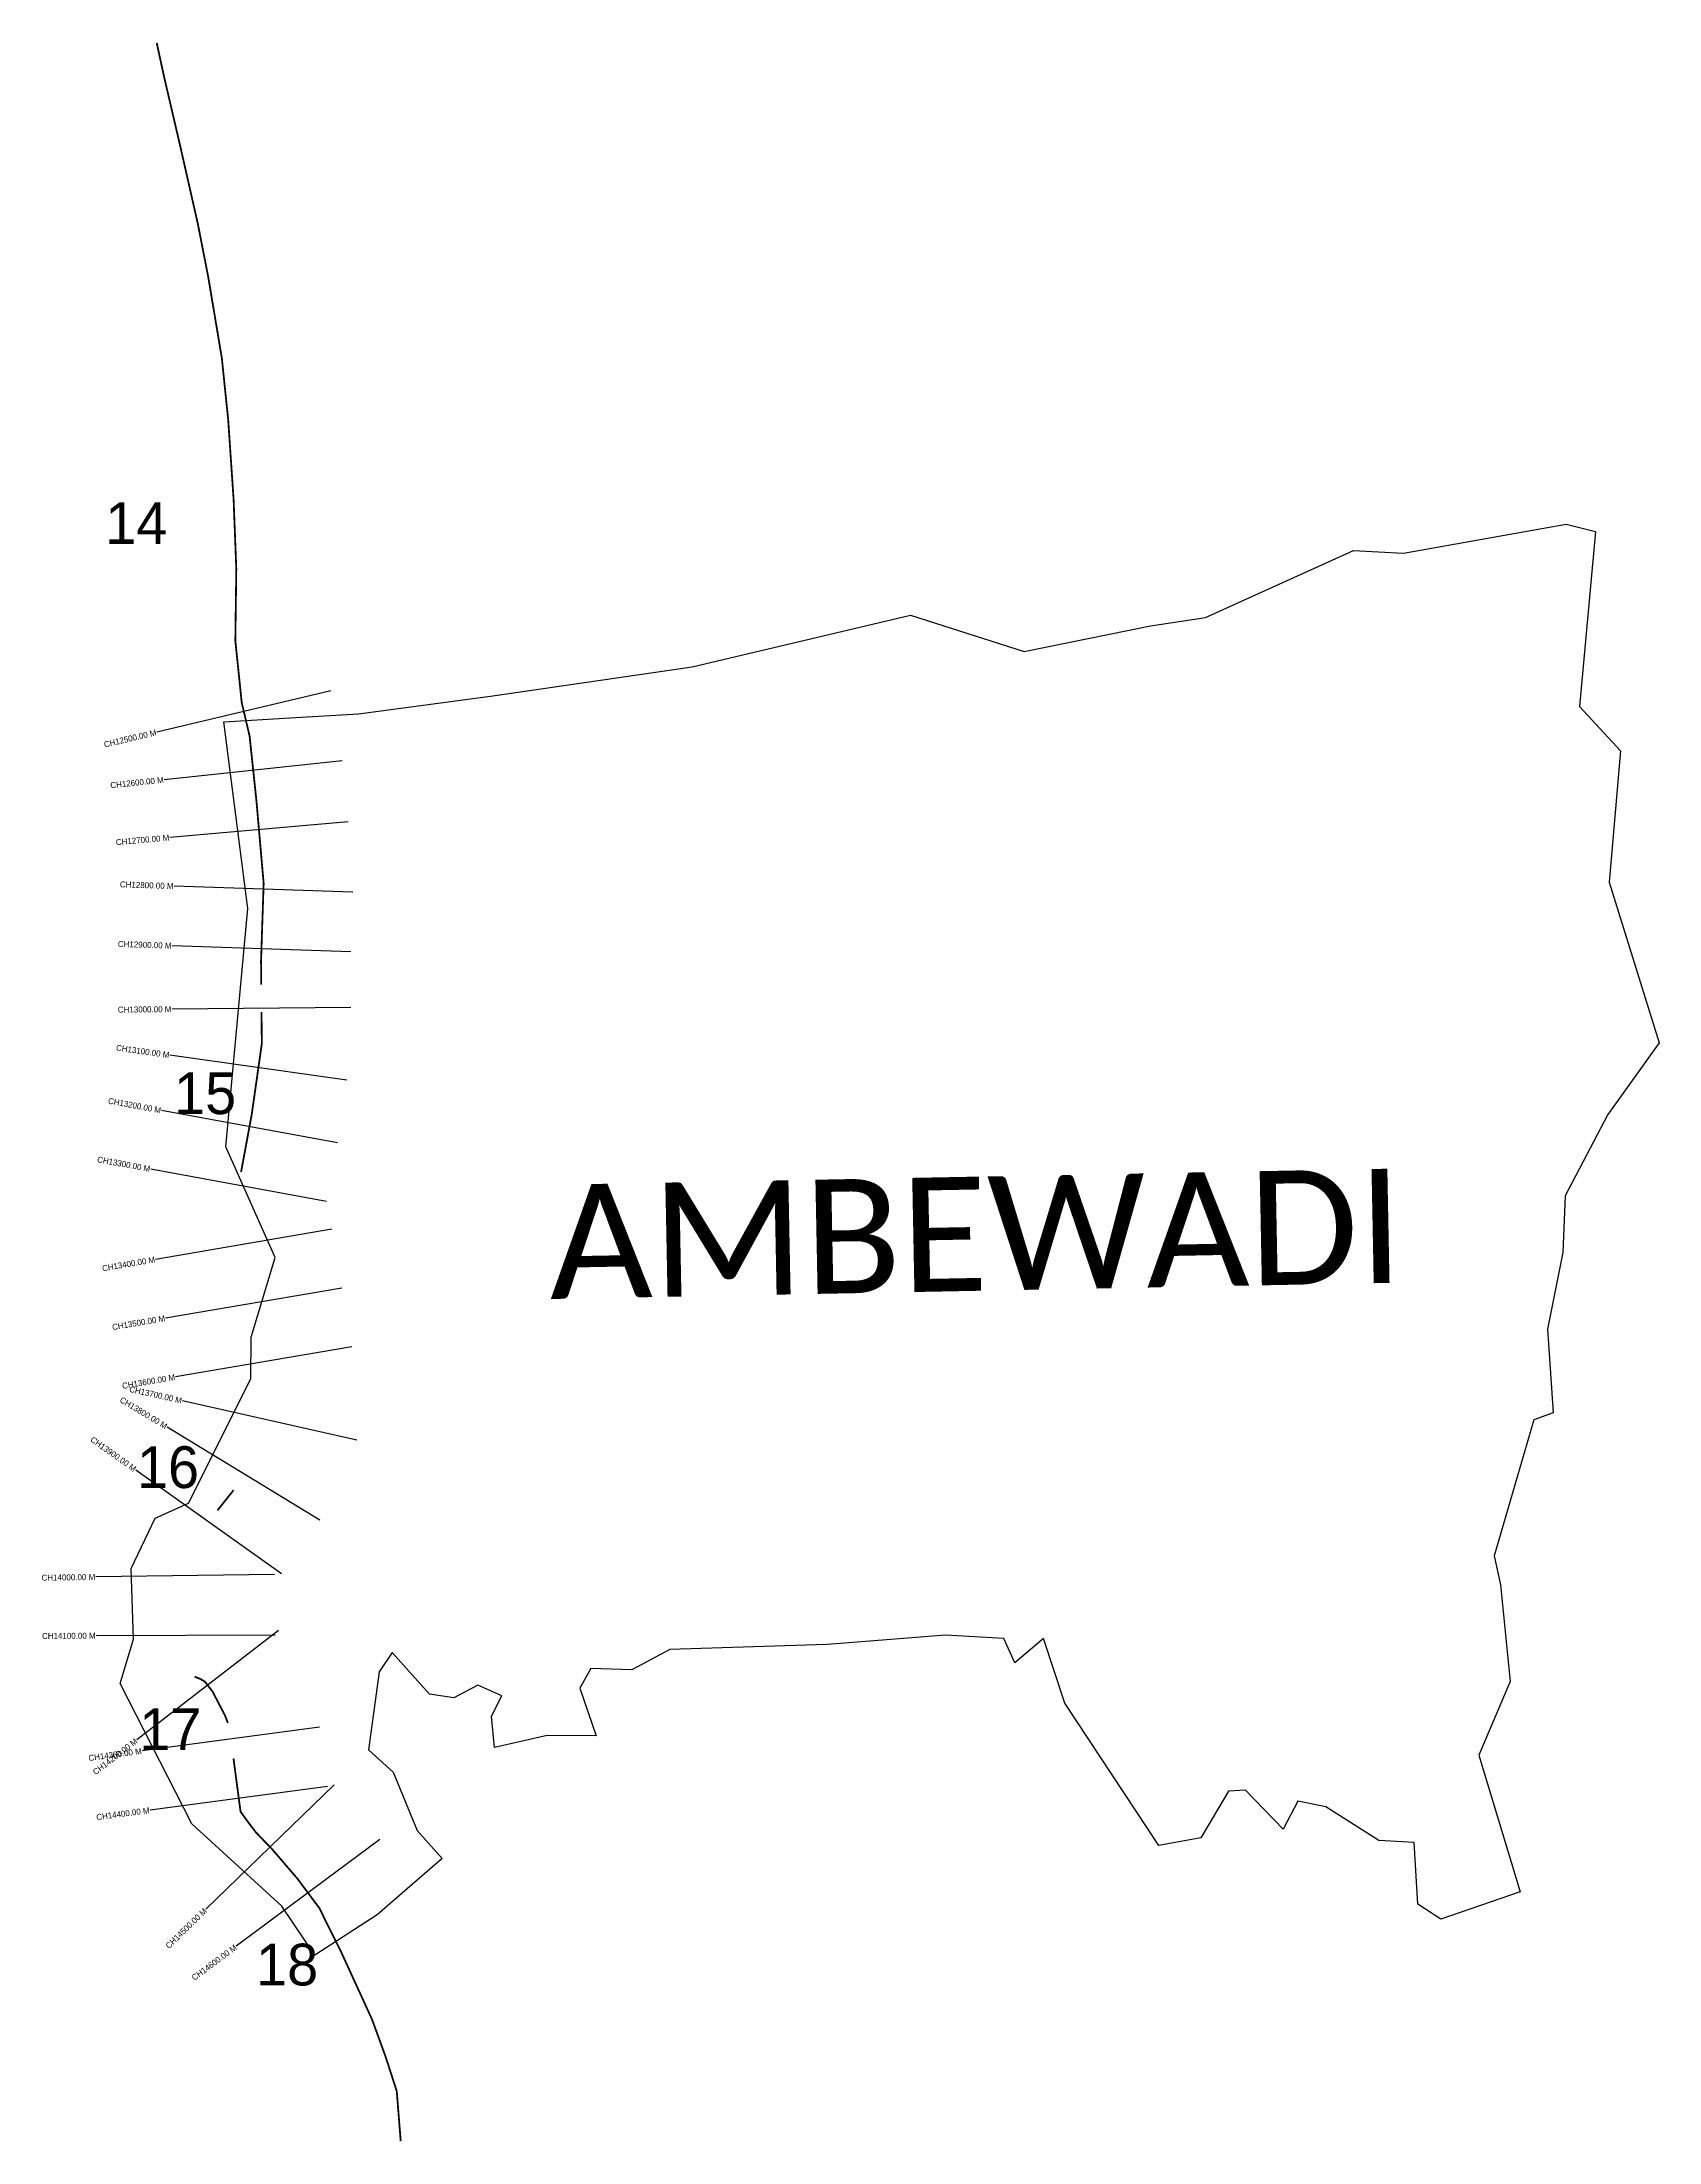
# Model space of a CAD drawing. Header units: metres. Extents: x 260643 to 263356, y 2214895 to 2218417.
import ezdxf
from ezdxf.enums import TextEntityAlignment as Align

# ---------------------------------------------------------------- set-up
doc = ezdxf.new("R2010")
doc.units = ezdxf.units.M
for name, color, linetype in [('CS', 134, 'Continuous'), ('CSMark', 6, 'Continuous'), ('NATURALLY PROTECTED', 3, 'Continuous'), ('VILLAGE NAME', 250, 'Continuous')]:
    doc.layers.add(name, color=color, linetype=linetype)

msp = doc.modelspace()

# ---------------------------------------------------------------- linework, layer by layer
at = {"color": 6}
msp.add_lwpolyline([(260948.3, 2217276.7), (261059.4, 2217283.6), (261174.2, 2217290.4), (261399.7, 2217320.3), (261733.6, 2217369.1), (262100.1, 2217455.5), (262290.7, 2217394.5), (262502.8, 2217437.6), (262595, 2217451.5), (262843.1, 2217564.3), (262927, 2217559.4), (263200.2, 2217608.2), (263249.2, 2217596.2), (263222.4, 2217302.5), (263291, 2217228), (263272.3, 2217008), (263355.8, 2216738.4), (263270, 2216618.3), (263198.4, 2216482.1), (263194.7, 2216387.2), (263168.5, 2216258.3), (263178.5, 2216118), (263146, 2216106.1), (263079.4, 2215878.5), (263090, 2215829.7), (263106.1, 2215667.7), (263053.7, 2215544), (263122.7, 2215314.7), (262989.7, 2215269), (262951.3, 2215294.2), (262945.1, 2215397.7), (262885.8, 2215401.1), (262796.7, 2215457.3), (262750, 2215467.1), (262725.2, 2215419.8), (262662.2, 2215485.1), (262633.6, 2215483.9), (262586.9, 2215405.3), (262516.7, 2215392.4), (262359.1, 2215631.1), (262323.4, 2215739.8), (262275.3, 2215698.8), (262256.6, 2215739.8), (262158.6, 2215745.4), (261989.5, 2215731.9), (261959.6, 2215729.5), (261696.6, 2215721), (261632.6, 2215686.9), (261563.6, 2215689.4), (261545.6, 2215656.4), (261572.7, 2215576.3), (261490.5, 2215577), (261402.5, 2215557), (261397.1, 2215609.6), (261414.5, 2215643.3), (261374.2, 2215661.3), (261334.1, 2215640), (261293.4, 2215646.3), (261230.7, 2215716.4), (261208.5, 2215684), (261191.1, 2215552.9), (261232.3, 2215515.5), (261272.8, 2215417.7), (261314.5, 2215370.8), (261205.5, 2215276.5), (261101, 2215208.4), (261045.5, 2215290.6), (260894.4, 2215428.7), (260774.1, 2215664), (260796.5, 2215738.4), (260792.6, 2215857), (260832.8, 2215941.4), (260888.8, 2215966.8), (260993.6, 2216175.2), (260994.2, 2216245.2), (261034.1, 2216378.7), (260951.6, 2216564.1), (260988.4, 2216963.9), (260948.3, 2217276.7)], dxfattribs=at)
at = {"layer": 'CS'}
for p, q in [((261127.7, 2217328.6), (260835.8, 2217259.5)), ((261146.7, 2217211.2), (260848.3, 2217179.8)), ((261156.5, 2217109.1), (260857.7, 2217082.8)), ((261164.6, 2216991.3), (260864.8, 2217001.3)), ((261161.3, 2216891.3), (260861.4, 2216901.4)), ((261161.3, 2216797.7), (260861.3, 2216795)), ((261154.7, 2216675.7), (260857.6, 2216717.9)), ((261138.7, 2216570.7), (260843.7, 2216625.1)), ((261120.5, 2216472.4), (260825.5, 2216526.8)), ((261129.5, 2216425.9), (260833.7, 2216375.4)), ((261146.3, 2216327.3), (260850.5, 2216276.9)), ((261163.1, 2216228.7), (260867.3, 2216178.3)), ((261171.3, 2216072.1), (260878.7, 2216138.2)), ((261109.2, 2215938.3), (260852.9, 2216094.1)), ((261044.9, 2215848.3), (260800.4, 2216022.2)), ((261033.4, 2215846.8), (260733.4, 2215842.8)), ((261034.2, 2215745.3), (260734.2, 2215744.3)), ((261039.7, 2215753), (260802.2, 2215569.8)), ((261108.7, 2215590.7), (260811.3, 2215551.1)), ((261121.9, 2215491.6), (260824.5, 2215452)), ((261133.4, 2215494.5), (260918, 2215285.7)), ((261209.8, 2215402.5), (260969, 2215223.6))]:
    msp.add_line(p, q, dxfattribs=at)
at = {"layer": 'NATURALLY PROTECTED', "const_width": 3, "flags": 128}
for points in [[(260835.6, 2218415.3), (260848.1, 2218357.8), (260875.9, 2218238.5), (260904.5, 2218112.2), (260921.8, 2218024), (260944.8, 2217887.1), (260955.5, 2217783.5), (260964.6, 2217649.4), (260969.1, 2217533.1), (260967.5, 2217412.8), (260978.2, 2217309), (260991.4, 2217253), (261002.8, 2217145.1), (261015, 2217006), (261010.6, 2216875.3), (261011, 2216836.2)], [(261011.4, 2216790.1), (261011.9, 2216737), (260995.1, 2216619.2), (260977.1, 2216521.7)], [(260964.3, 2215988.6), (260963.2, 2215986.7), (260937.6, 2215954.6)], [(260899.3, 2215675.7), (260903.5, 2215673.9), (260908.9, 2215671.7), (260916.4, 2215667.3), (260929.2, 2215650.8), (260950.1, 2215610.7), (260955, 2215598)], [(260964.4, 2215538.4), (260976.2, 2215449.5), (260987.5, 2215433.6), (261002.2, 2215414.3), (261028.9, 2215386.7), (261072, 2215336.5), (261108.3, 2215287.7), (261144.2, 2215215.7), (261196.8, 2215100.9), (261219.9, 2215037.5), (261238.3, 2214980.4), (261244.9, 2214896.8)]]:
    msp.add_lwpolyline(points, dxfattribs=at)

# ---------------------------------------------------------------- texts
at = {"char_height": 70, "attachment_point": 1}
for s, insert in [('14', (260749.2, 2217645.1)), ('15', (260864.8, 2216689)), ('16', (260802.5, 2216062)), ('17', (260806.3, 2215622.6)), ('18', (261002.3, 2215227.9))]:
    msp.add_mtext_dynamic_manual_height_columns(s, width=95.172, gutter_width=1, heights=[0], dxfattribs=dict(at, insert=insert))
at = {"layer": 'CSMark'}
for s, rotation, p in [('CH12500.00 M', 13.3262, (260834.8, 2217259.2)), ('CH12600.00 M', 6.0038, (260847.3, 2217179.7)), ('CH12700.00 M', 5.0173, (260856.7, 2217082.7)), ('CH12800.00 M', 358.086, (260863.8, 2217001.3)), ('CH12900.00 M', 358.086, (260860.4, 2216901.4)), ('CH13000.00 M', 0.5074, (260860.3, 2216795)), ('CH13100.00 M', 351.9076, (260856.7, 2216718)), ('CH13200.00 M', 349.5414, (260842.7, 2216625.3)), ('CH13300.00 M', 349.5414, (260824.5, 2216527)), ('CH13400.00 M', 9.675, (260832.7, 2216375.3)), ('CH13500.00 M', 9.675, (260849.5, 2216276.7)), ('CH13600.00 M', 9.675, (260866.3, 2216178.1)), ('CH13800.00 M', 328.7004, (260852, 2216094.6)), ('CH13700.00 M', 347.2694, (260877.7, 2216138.4)), ('CH13900.00 M', 324.5852, (260799.5, 2216022.8)), ('CH14000.00 M', 0.7604, (260732.4, 2215842.8)), ('CH14100.00 M', 0.1797, (260733.2, 2215744.3)), ('CH14300.00 M', 7.5843, (260810.3, 2215551)), ('CH14200.00 M', 37.6421, (260801.4, 2215569.2)), ('CH14400.00 M', 7.5843, (260823.5, 2215451.8)), ('CH14500.00 M', 44.1055, (260917.3, 2215285)), ('CH14600.00 M', 36.5936, (260968.2, 2215223.1))]:
    msp.add_text(s, height=10, rotation=rotation, dxfattribs=at).set_placement(p, align=Align.MIDDLE_RIGHT)
at = {"layer": 'VILLAGE NAME', "insert": (261491.9, 2216500.3), "char_height": 191.456, "attachment_point": 1, "rotation": 1.1028}
msp.add_mtext_dynamic_manual_height_columns('{\\fCalibri|b0|i0|c0|p34;AMBEWADI}', width=161.46, gutter_width=957.3, heights=[0], dxfattribs=at)

doc.saveas('drawing.dxf')
